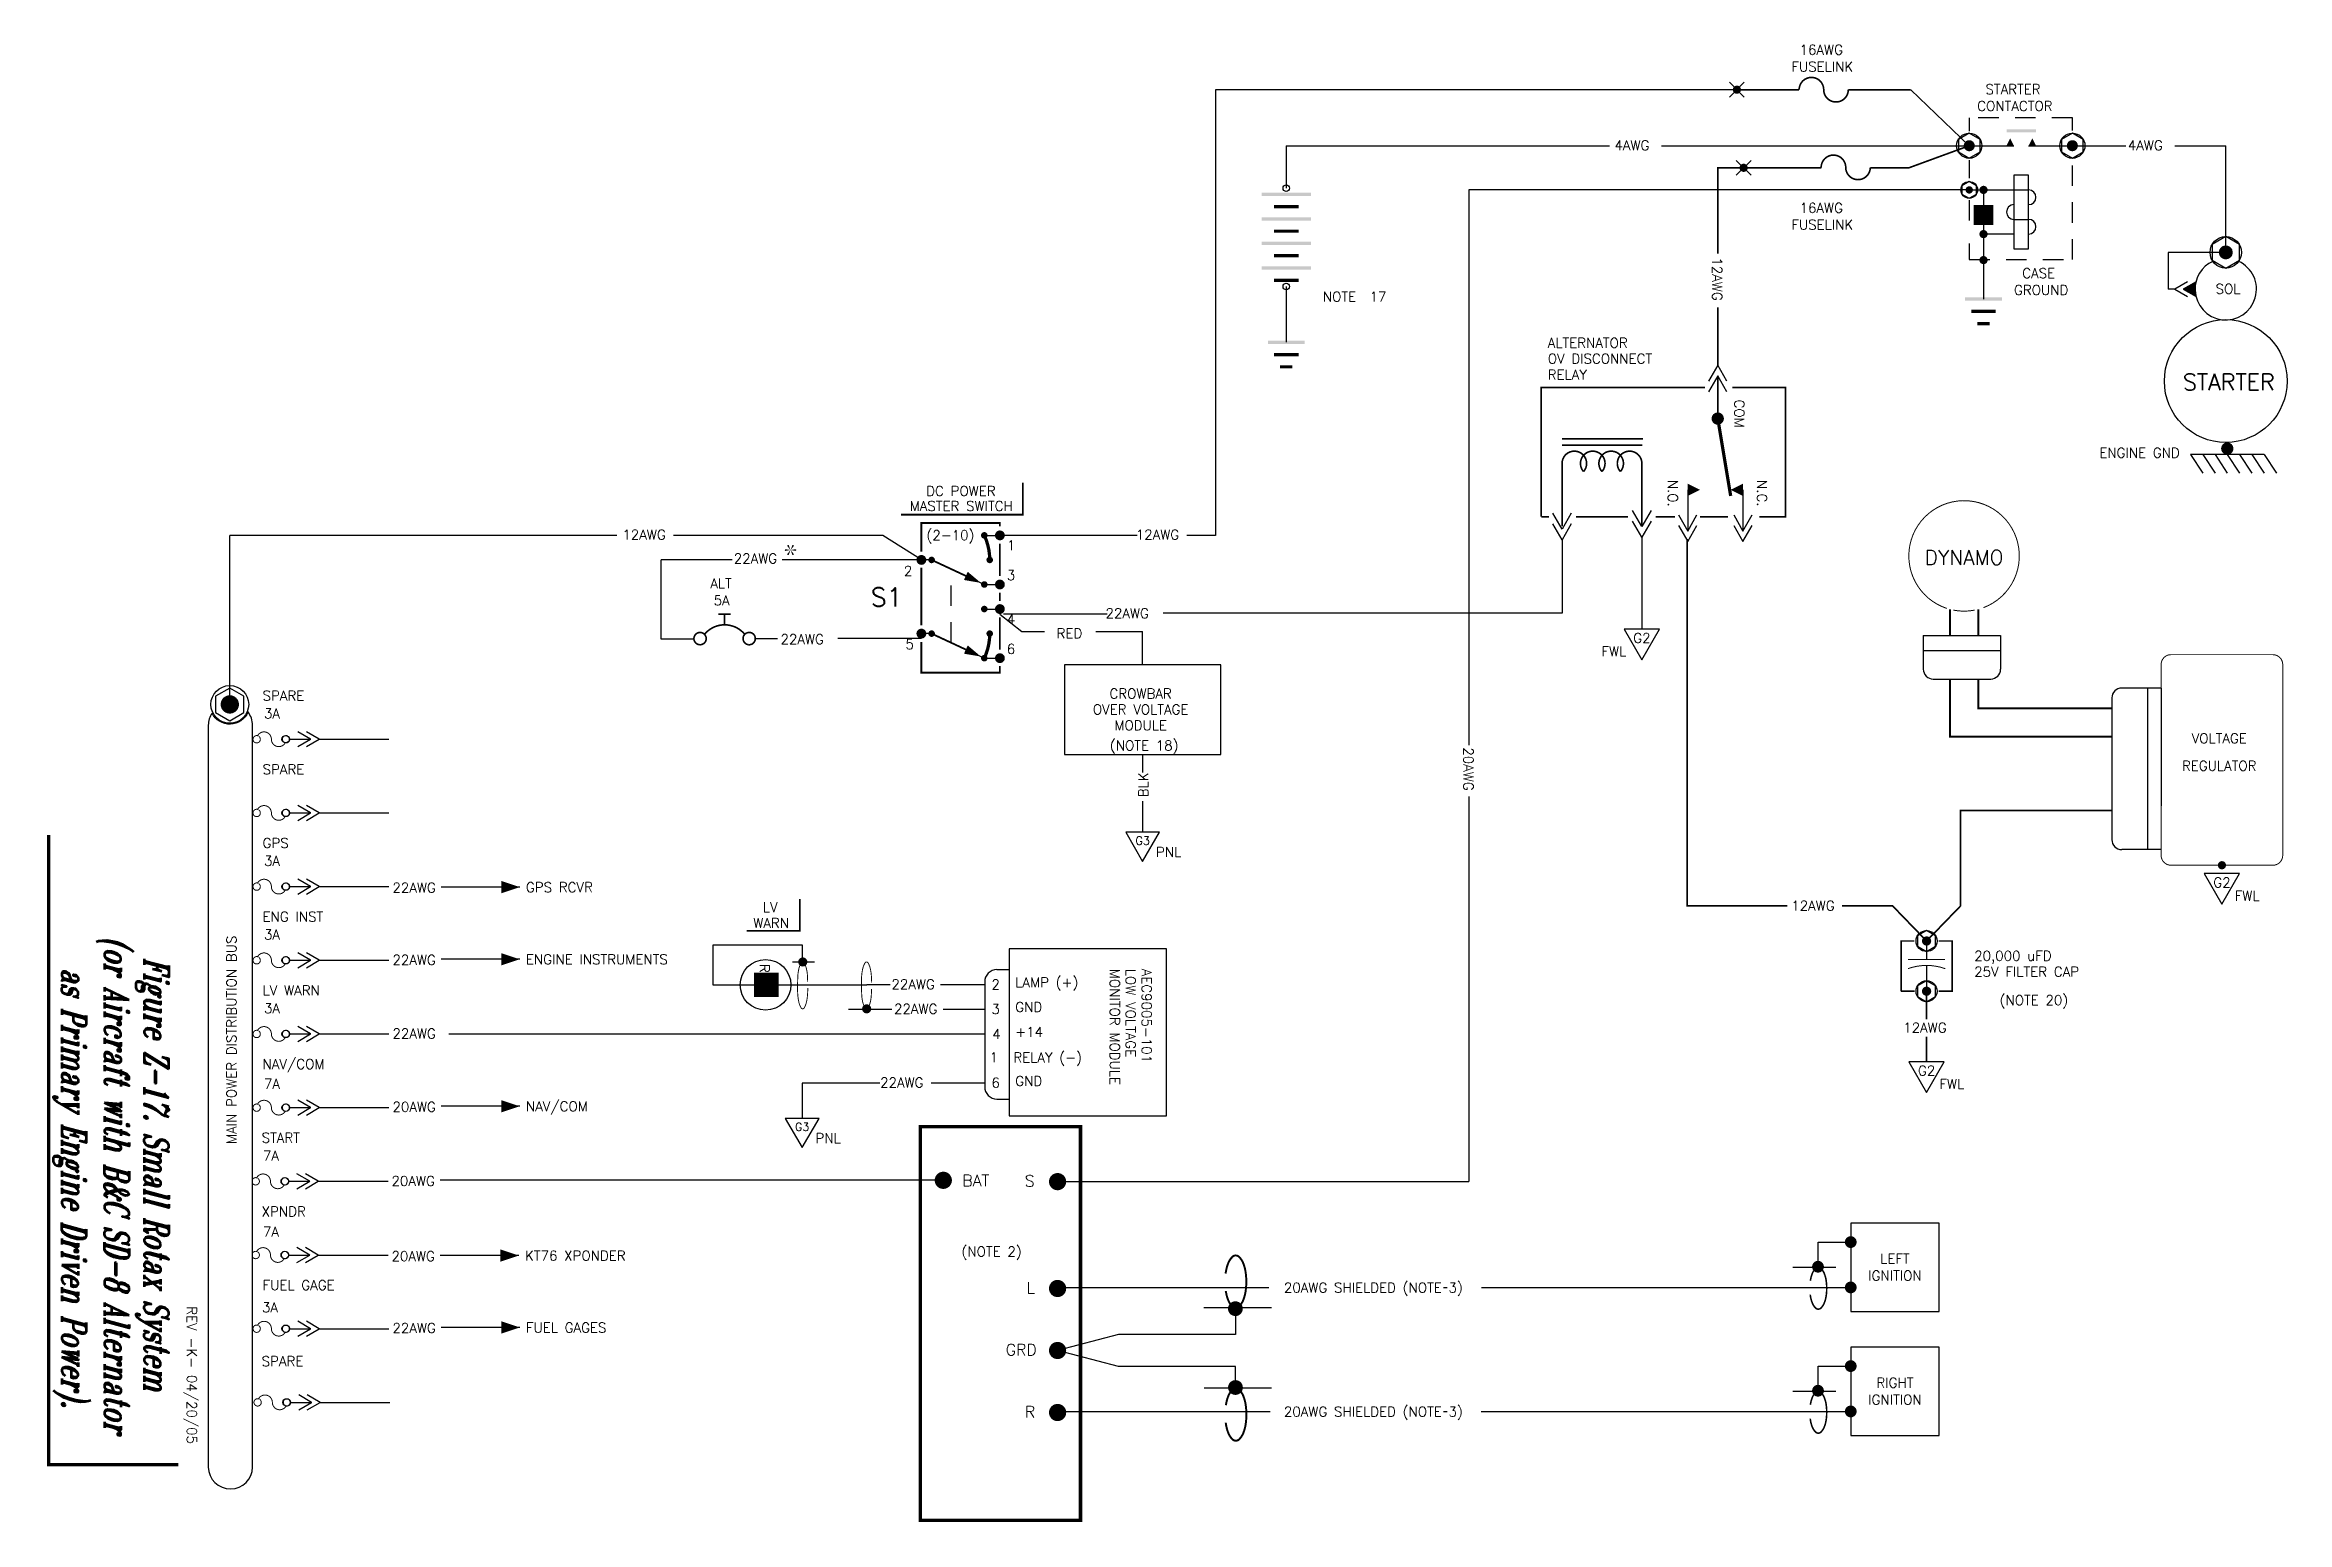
# Model space of a CAD drawing. Extents: x -0.2 to 13.5, y 0.7 to 9.7.
import ezdxf
from ezdxf.enums import TextEntityAlignment as Align

# ---------------------------------------------------------------- set-up
doc = ezdxf.new("R2010")
doc.units = 0
doc.header["$LTSCALE"] = 0.5
doc.header["$MEASUREMENT"] = 0
doc.linetypes.add('HIDDEN', pattern=[0.375, 0.25, -0.125])
doc.layers.get('0').update_dxf_attribs({"linetype": 'CONTINUOUS'})
doc.styles.add('ROMANT', font='romant.shx', dxfattribs={"width": 0.7, "oblique": 15})
doc.styles.get("Standard").update_dxf_attribs({"font": 'ROMANS.shx'})

msp = doc.modelspace()

# ---------------------------------------------------------------- texts
for s, height, p in [('FUSELINK', 0.05999999999994, (10.48531404660244, 9.561671217559066)), ('16AWG', 0.05999999999994, (10.53544460242705, 9.6645283604161)), ('STARTER', 0.05999999999994, (11.67072108772635, 9.4234452571207)), ('CONTACTOR', 0.05999999999994, (11.62059053190173, 9.320588114263668)), ('4AWG', 0.05999961599994003, (12.54048555194253, 9.081069382397978)), ('FUSELINK', 0.05999999999994, (10.48531404660244, 8.596150887690492)), ('16AWG', 0.05999999999994, (10.53544460242705, 8.699008030547525)), ('CASE', 0.05999999999994, (11.8955843586754, 8.3000867337655)), ('GROUND', 0.05999999999994, (11.84545380285078, 8.197229590908467)), ('FWL', 0.06, (9.325293682820561, 5.989961634494111)), ('BAT', 0.06999999999993001, (5.421025146734287, 2.753079291809442)), ('S', 0.06999999999993001, (5.802857543494184, 2.751064696048456)), ('L', 0.06999999999993001, (5.813744759313376, 2.098455073128324)), ('GRD', 0.06999999999993001, (5.686481741651939, 1.719717796750977)), ('R', 0.06999999999993001, (5.802857543494184, 1.340980520373634))]:
    msp.add_text(s, height=height).set_placement(p)
at = {"color": 7}
for s, height, p in [('4AWG', 0.05999961599994003, (9.404570253692917, 9.081069382397978)), ('ALTERNATOR', 0.06, (8.997095716428136, 7.874505833168983)), ('OV DISCONNECT', 0.06, (8.997095716428136, 7.777362976026126)), ('RELAY', 0.06, (8.997095716428136, 7.680220118883269)), ('12AWG', 0.05999961599994003, (3.344291845586167, 6.702579512936943)), ('12AWG', 0.05999961599994003, (6.480582689300207, 6.703321812408261)), ('22AWG', 0.05999961599994003, (4.024786769006621, 6.557560647359214)), ('ALT', 0.05999961599994003, (3.881104779428162, 6.405264211663796)), ('5A', 0.05999961599994003, (3.901890159712863, 6.301425730558082)), ('22AWG', 0.05999961599994003, (6.295646574088497, 6.222936127312503)), ('22AWG', 0.05999961599994003, (4.310295916846885, 6.064499003973655)), ('RED', 0.05999961599994003, (5.996692305270752, 6.10070970653411)), ('SPARE', 0.06, (1.146538392829456, 5.719400763008741)), ('3A', 0.06, (1.154927178603938, 5.610439916002639)), ('SPARE', 0.06, (1.146538392829456, 5.269400763008745)), ('GPS', 0.06, (1.146538392829456, 4.819400763008742)), ('3A', 0.06, (1.154927178603938, 4.71043991600264)), ('22AWG', 0.05999961599994003, (1.939760486164467, 4.546596491341433)), ('GPS RCVR', 0.06, (2.755239671572248, 4.549580384760571)), ('ENG INST', 0.06, (1.146538392829456, 4.369400763008739)), ('3A', 0.06, (1.154927178603938, 4.260439916002637)), ('22AWG', 0.05999961599994003, (1.939760486164467, 4.105803354563337)), ('ENGINE INSTRUMENTS', 0.06, (2.755239671572248, 4.108787247982475)), ('20,000 uFD', 0.06, (11.60219176516692, 4.130667207188758)), ('LV WARN', 0.06, (1.146538392829456, 3.919400763008744)), ('22AWG', 0.05999961599994003, (4.987686384953399, 3.956705019975541)), ('LAMP (+)', 0.06, (5.744405067797377, 3.968362346816566)), ('25V FILTER CAP', 0.06, (11.60219176516692, 4.033524350045901)), ('3A', 0.06, (1.154927178603938, 3.810439916002634)), ('22AWG', 0.05999961599994003, (5.003607341147386, 3.806705019975542)), ('GND', 0.06, (5.744405067797377, 3.818362346816567)), ('(NOTE 20)', 0.06, (11.75720452098736, 3.859724320517965)), ('22AWG', 0.05999961599994003, (1.939760486164467, 3.655803354563337)), ('+14', 0.06, (5.744405067797377, 3.665863460632449)), ('RELAY (-)', 0.06, (5.732887625518099, 3.509623056884472)), ('NAV/COM', 0.06, (1.146538392829456, 3.469400763008741)), ('GND', 0.06, (5.744405067797379, 3.365863460632447)), ('7A', 0.06, (1.154927178603938, 3.348713023764404)), ('22AWG', 0.05999961599994003, (4.918773558474552, 3.356705019975541)), ('20AWG', 0.05999961599994003, (1.939760486164467, 3.208001080915658)), ('NAV/COM', 0.06, (2.755239671572248, 3.210984974334796)), ('START', 0.06, (1.140715549408752, 3.019400763008743)), ('7A', 0.06, (1.149104335183234, 2.910439916002641)), ('20AWG', 0.05999961599994003, (1.933937642743762, 2.755803354563341)), ('XPNDR', 0.06, (1.140715549408752, 2.569400763008748)), ('7A', 0.06, (1.149104335183234, 2.44553662504644)), ('20AWG', 0.05999961599994003, (1.933937642743762, 2.29627418867743)), ('KT76 XPONDER', 0.06, (2.749416828151544, 2.299258082096568)), ('FUEL GAGE', 0.06, (1.146538392829456, 2.119400763008738)), ('3A', 0.06, (1.143168732824799, 1.983524385582808)), ('FUEL GAGES', 0.06, (2.755239671572248, 1.860104551844254)), ('22AWG', 0.05999961599994003, (1.939760486164467, 1.857120658425115)), ('SPARE', 0.06, (1.140602790471021, 1.654608628559542))]:
    msp.add_text(s, height=height, dxfattribs=at).set_placement(p)
for s, p in [('12AWG', (10.00207378861155, 8.293963993042002)), ('COM', (10.13776419730486, 7.472168915527577)), ('N.O.', (9.731127799738353, 6.986009384552715)), ('N.C.', (10.27573012175933, 6.986009384552715)), ('20AWG', (8.482596413383483, 5.301570005589829))]:
    msp.add_text(s, height=0.06, rotation=270).set_placement(p, align=Align.CENTER)
for s, p in [('SOL', (13.15265221404199, 8.204211736598655)), ('ENGINE GND', (12.61221424283962, 7.202847951604721)), ('1', (5.718456951270327, 6.637645839459793)), ('2', (5.089540643999965, 6.481461387826826)), ('3', (5.718456951270327, 6.45528181937312)), ('4', (5.718456951270327, 6.187645839459794)), ('5', (5.099241135354302, 6.033792282395147)), ('6', (5.718456951270327, 6.005281819373121)), ('G2', (9.57232011611093, 6.071343953005967)), ('12AWG', (10.6173217938367, 4.436664132674799)), ('12AWG', (11.30141062728132, 3.691725965312787))]:
    msp.add_text(s, height=0.06).set_placement(p, align=Align.CENTER)
msp.add_text('NOTE  17', height=0.06, dxfattribs=at).set_placement((8.01134538150328, 8.156805690648703), align=Align.RIGHT)
for s, height, p in [('STARTER', 0.1, (13.15765579710785, 7.615520056001312)), ('DC POWER', 0.05999999999994002, (5.412148587802527, 6.969986516371003)), ('MASTER SWITCH', 0.05999999999994002, (5.41428836928845, 6.87791452594597)), ('(2-10)', 0.05999999999994002, (5.348236031457524, 6.699796899782333)), ('DYNAMO', 0.08999999999991001, (11.54020433117462, 6.549273162489128)), ('S1', 0.1125, (4.958303718163181, 6.295153289203625)), ('CROWBAR', 0.06, (6.510090242988888, 5.732391189597106)), ('OVER VOLTAGE', 0.06, (6.510090242988888, 5.63524833245425)), ('(NOTE 18)', 0.06, (6.531839283634665, 5.415562157798187)), ('MODULE', 0.06, (6.510090242988888, 5.53810547531139)), ('VOLTAGE', 0.05999999999994, (13.09903906899575, 5.459033705613431)), ('REGULATOR', 0.05999999999994, (13.09903906899575, 5.291101515138023)), ('WARN', 0.05999999999994002, (4.252913798650248, 4.330911498712485)), ('LV', 0.05999999999994002, (4.247530298214031, 4.42776192110038)), ('2', 0.06, (5.624600398753383, 3.955559665018098)), ('3', 0.06, (5.624600398753383, 3.8055596650181)), ('4', 0.06, (5.629592254501144, 3.652885544271385)), ('1', 0.06, (5.613082956474106, 3.510828594472027)), ('6', 0.06, (5.624600398753385, 3.355559665018099)), ('(NOTE 2)', 0.06, (5.599730821324167, 2.324505814145369)), ('LEFT', 0.05999999999994002, (11.11797884258877, 2.280569978089775)), ('IGNITION', 0.05999999999994002, (11.11797884258877, 2.177712835232735)), ('20AWG SHIELDED (NOTE 3)', 0.05999999999994002, (7.931818305365461, 2.104191571127287)), ('RIGHT', 0.05999999999994002, (11.11797884258877, 1.523095425335089)), ('20AWG SHIELDED (NOTE 3)', 0.05999999999994002, (7.931818305365461, 1.3467170183726)), ('IGNITION', 0.05999999999994002, (11.11797884258877, 1.420238282478048))]:
    msp.add_text(s, height=height, dxfattribs=at).set_placement(p, align=Align.CENTER)
for s, rotation, p in [('BLK', 90, (6.556798929427868, 5.20443429534976)), ('MAIN POWER DISTRIBUTION BUS', 90, (0.9861832415863034, 3.647411981766075)), ('R', 270, (4.183068137719678, 4.084191227609935))]:
    msp.add_text(s, height=0.05999999999994002, rotation=rotation, dxfattribs=at).set_placement(p, align=Align.CENTER)
at = {"color": 7, "style": 'ROMANT', "oblique": 15, "width": 0.7}
for s, p in [('(or Aircraft with B&C SD-8 Alternator', (0.1805376288974405, 1.247163814525078)), ('Figure Z-17. Small Rotax System', (0.4231005699515626, 1.500895191242515)), ('as Primary Engine Driven Power).', (-0.0807893742277942, 1.398199667423223))]:
    msp.add_text(s, height=0.15, rotation=270, dxfattribs=at).set_placement(p, align=Align.RIGHT)
at = {"color": 7}
for s, p in [('MONITOR MODULE', (6.32254289575728, 4.081566979968731)), ('LOW VOLTAGE', (6.419685752900136, 4.081566979968731)), ('AEC9005-101', (6.516828610042996, 4.081566979968731)), ('REV -K- 04/20/05', (0.6839928962238525, 2.0200800693518))]:
    msp.add_text(s, height=0.06, rotation=270, dxfattribs=at).set_placement(p)

# ---------------------------------------------------------------- blocks, each defined once
blk = doc.blocks.new('ARROWHEAD', base_point=(5.399999999999999, 17.1))
blk.add_lwpolyline([(5.399999999999999, 17.1, 0, 0.075, 0), (5.2875, 17.1, 0.075, 0.075, 0)], format="xyseb")
blk = doc.blocks.new('BBCP')
blk.add_line((0.2299438525270645, 0), (0.3566964805031532, 0))
at = {"color": 7}
for p, q in [((0.3552276689481992, 0), (0.2769986337626751, 0.04516555452281068)), ((0.2769986337626751, -0.04516555452281068), (0.3552276689481992, 0)), ((0.4073033976368174, 0), (0.3290743624512933, 0.04516555452281068)), ((0.3290743624512933, -0.04516555452281068), (0.4073033976368174, 0)), ((0.4073033976368174, 0), (0.8337464384351927, 0))]:
    blk.add_line(p, q, dxfattribs=at)
for points in [[(0.0366770296984944, 0.01951044453741702, 0.006000000000000001, 0.006000000000000001, 39.33880835951041), (0.03859916624609294, 0.01827240556744414, 0.006000000000000001, 0.006000000000000001, 39.33880835951041)], [(0.2007194449185601, -0.02012461179749891, 0.006000000000000001, 0.006000000000000001, -0.7914183192462256), (0.1154702213235623, 0, 0.006000000000000001, 0.006000000000000001, 0.7914183192462259), (0.03022099772856457, 0.02012461179749891, 0.006000000000000001, 0.006000000000000001, 0.7914183192462259)], [(0.2166770296984906, 0.01951044453741702, 0.006000000000000001, 0.006000000000000001, 39.33880835951041), (0.21859916624609, 0.01827240556744414, 0.006000000000000001, 0.006000000000000001, 39.33880835951041)]]:
    blk.add_lwpolyline(points, format="xyseb")
blk.add_circle((0.2025000000000023, 0), 0.02249999999999979)
blk = doc.blocks.new('BAT', base_point=(4.05, 6.75))
for centre in [(4.05, 6.75), (4.05, 6.15)]:
    blk.add_circle(centre, 0.02)
for points in [[(4.2, 6.702500000000001), (4.2, 6.7225), (3.9, 6.702500000000001), (3.9, 6.7225)], [(4.125, 6.6275), (4.125, 6.6475), (3.975, 6.6275), (3.975, 6.6475)], [(4.2, 6.5525), (4.2, 6.5725), (3.9, 6.5525), (3.9, 6.5725)], [(4.125, 6.4775), (4.125, 6.4975), (3.975, 6.4775), (3.975, 6.4975)], [(4.2, 6.402500000000001), (4.2, 6.4225), (3.9, 6.402500000000001), (3.9, 6.4225)], [(4.125, 6.327500000000001), (4.125, 6.3475), (3.975, 6.327500000000001), (3.975, 6.3475)], [(4.2, 6.2525), (4.2, 6.2725), (3.9, 6.2525), (3.9, 6.2725)], [(4.125, 6.1775), (4.125, 6.1975), (3.975, 6.1775), (3.975, 6.1975)]]:
    blk.add_trace(points)
blk = doc.blocks.new('ENGGND', base_point=(26.13794089394672, 15.93728292813251))
for p, q in [((26.175, 16.1625), (26.2875, 16.2375)), ((26.175, 16.0875), (26.2875, 16.1625)), ((26.17499999999999, 16.1625), (26.175, 15.7125)), ((26.175, 16.0125), (26.2875, 16.0875)), ((26.175, 15.9375), (26.2875, 16.0125)), ((26.175, 15.8625), (26.2875, 15.9375)), ((26.175, 15.7875), (26.2875, 15.8625)), ((26.175, 15.7125), (26.2875, 15.7875))]:
    blk.add_line(p, q)
blk.add_lwpolyline([(26.11919089394672, 15.93728292813251, 0.0375, 0.0375, 1), (26.15669089394672, 15.93728292813251, 0.0375, 0.0375, 1)], format="xyseb", close=True)
blk = doc.blocks.new('SPADETERM')
at = {"color": 7}
for p, q in [((0, 0), (-0.09778629398190475, 0.0564569431535098)), ((-0.09778629398190475, -0.0564569431535098), (0, 0)), ((0.06509466086077254, 0), (-0.03269163312113221, 0.0564569431535098)), ((-0.03269163312113221, -0.0564569431535098), (0.06509466086077254, 0))]:
    blk.add_line(p, q, dxfattribs=at)
blk = doc.blocks.new('SPADTERM')
at = {"color": 7, "xscale": 0.8, "yscale": 0.8, "zscale": 0.8, "rotation": 270}
blk.add_blockref('SPADETERM', (0, 0.05207572868861732), dxfattribs=at)
blk = doc.blocks.new('DOT')
at = {"color": 7}
blk.add_lwpolyline([(-0.01249999999999929, 0, 0.025, 0.025, 1), (0.01249999999999929, 0, 0.025, 0.025, 1)], format="xyseb", close=True, dxfattribs=at)
blk = doc.blocks.new('GND', base_point=(5.399999999999999, 6.45))
for points in [[(5.2875, 6.46), (5.2875, 6.44), (5.5125, 6.46), (5.5125, 6.44)], [(5.325, 6.385), (5.325, 6.365), (5.475, 6.385), (5.475, 6.365)], [(5.4375, 6.29), (5.4375, 6.31), (5.3625, 6.29), (5.3625, 6.31)]]:
    blk.add_trace(points)
blk = doc.blocks.new('CB')
for points in [[(-0.1875, 0.1499999999999986, 0.01, 0.01, 0), (-0.1125000000000007, 0.1499999999999986, 0.01, 0.01, 0)], [(-0.1500000000000021, 0.08409902576697448, 0.01, 0.01, 0), (-0.1500000000000021, 0.1499999999999986, 0.01, 0.01, 0)], [(-0.3047399613886519, -0.03719923071831133, 0.01, 0.01, 273.9696988207883), (-0.3052825490245326, -0.0371260646420204, 0.01, 0.01, 273.9696988207883)], [(-0.02704903082498689, 0.02597306164975421, 0.01, 0.01, 0.4727572666355321), (-0.2729509691754153, 0.02597306164926749, 0.01, 0.01, 0.4727572666355321)], [(-0.005842398127015258, -0.03704208935961262, 0.01, 0.01, 692.0208592420624), (-0.006056408857205042, -0.03700770070883053, 0.01, 0.01, 692.0208592420624)]]:
    blk.add_lwpolyline(points, format="xyseb")
blk = doc.blocks.new('DIODE')
blk.add_lwpolyline([(0, 0, 0.15, 0.15, 0), (0, -0.02324600182806336, 0, 0.15, 0), (0, -0.1510990118823976, 0.15, 0.15, 0)], format="xyseb")
blk = doc.blocks.new('G2')
blk.add_lwpolyline([(-0.1081406414737565, 0), (3.552713678800501e-15, -0.1873050853956357), (0.1081406414737565, 0)], close=True)
blk.add_text('G2', height=0.06).set_placement((0.0003153238489126409, -0.08411461235873219), align=Align.CENTER)
blk.add_text('FWL', height=0.06).set_placement((0.07846050842648467, -0.1654969308705887))
blk = doc.blocks.new('G3')
blk.add_lwpolyline([(-0.1029910085553745, 0), (3.552713678800501e-15, -0.1783856595406714), (0.1029910085553745, 0)], close=True)
blk.add_text('G3', height=0.04999999998).set_placement((3.552713678800501e-15, -0.07655123656131302), align=Align.CENTER)
blk.add_text('PNL', height=0.06).set_placement((0.08136636393703967, -0.1509795294095824))
blk = doc.blocks.new('SPLICE')
for p, q in [((-0.04540863766729331, -0.04540863766729331), (0.04540863766729686, 0.04540863766729331)), ((0.04540863766729331, -0.04540863766730041), (-0.04540863766729331, 0.04540863766729331))]:
    blk.add_line(p, q)
blk.add_blockref('DOT', (0, 0))
blk = doc.blocks.new('FUSELINK')
blk.add_lwpolyline([(0, 0, 0.01, 0.01, 0), (0.3821036461725971, 0, 0.01, 0.01, -1.000000000000012), (0.5321036461725992, 1.77635683940025e-15, 0.01, 0.01, 1), (0.68210364617258, 1.77635683940025e-15, 0.01, 0.01, 0), (1.062575838947687, 1.77635683940025e-15, 0.01, 0.01, 0)], format="xyseb")
blk.add_blockref('SPLICE', (1.062575838947687, 1.77635683940025e-15))
blk = doc.blocks.new('STAR')
at = {"color": 7}
for points in [[(-6.661338147750939e-16, 0, 0, 0.01, 0), (-0.03000000000000069, 0, 0, 0, 0)], [(-9.992007221626409e-16, 0, 0, 0.01, 0), (-0.01500000000000112, 0.02598076211353373, 0, 0, 0)], [(-5.551115123125783e-16, -8.881784197001252e-16, 0, 0.01, 0), (-0.01500000000000079, -0.02598076211353373, 0, 0, 0)], [(-6.661338147750939e-16, 8.881784197001252e-16, 0, 0.01, 0), (0.01499999999999946, 0.02598076211353373, 0, 0, 0)], [(-8.881784197001252e-16, 0, 0, 0.01, 0), (0.01499999999999924, -0.02598076211353373, 0, 0, 0)], [(-6.661338147750939e-16, 0, 0, 0.01, 0), (0.02999999999999936, 0, 0, 0, 0)]]:
    blk.add_lwpolyline(points, format="xyseb", dxfattribs=at)
for points in [[(-0.02750000000000075, 0, 0.005, 0.005, 1), (-0.03250000000000064, 0, 0.005, 0.005, 1)], [(-0.01375000000000115, 0.02381569860407229, 0.005, 0.005, 1), (-0.0162500000000011, 0.02814582562299428, 0.005, 0.005, 1)], [(0.01374999999999948, 0.02381569860407318, 0.005, 0.005, 1), (0.01624999999999943, 0.02814582562299517, 0.005, 0.005, 1)], [(0.02749999999999941, 0, 0.005, 0.005, 1), (0.03249999999999931, 0, 0.005, 0.005, 1)], [(-0.01375000000000082, -0.02381569860407318, 0.005, 0.005, 1), (-0.01625000000000076, -0.02814582562299517, 0.005, 0.005, 1)], [(0.01374999999999926, -0.02381569860407229, 0.005, 0.005, 1), (0.01624999999999921, -0.02814582562299428, 0.005, 0.005, 1)]]:
    blk.add_lwpolyline(points, format="xyseb", close=True, dxfattribs=at)

# ---------------------------------------------------------------- linework, layer by layer
at = {"color": 7}
for p, q in [((10.1524001465484, 9.450556581538128), (6.967268063109422, 9.450556581538128)), ((6.967268063109422, 9.450556581538128), (6.967268063109421, 6.728577085622408)), ((11.57188142908023, 9.108591531687797), (11.21497598549609, 9.45055658153813)), ((7.399827575625689, 9.108591531687798), (7.399827575625689, 8.849217860188276)), ((7.399827575625689, 9.108591531687798), (9.374573081707673, 9.108591531687797)), ((9.692592713457856, 9.108591531687797), (11.57188142908023, 9.108591531687797)), ((12.20188142908023, 9.108591531687797), (12.52926664756051, 9.108591531687797)), ((12.82725205447511, 9.108591531687797), (13.1388780702546, 9.108591531687797)), ((13.1388780702546, 8.457030042652566), (13.1388780702546, 9.108591531687797)), ((11.57188142908023, 8.838591531687797), (8.5159620868233, 8.838591531687797)), ((8.5159620868233, 8.838591531687797), (8.515962086823299, 5.447797944459113)), ((11.65912217712695, 8.838591531687527), (11.65912217712695, 8.171483591442716)), ((7.399827575625689, 8.249217860188278), (7.399827575625689, 7.908009267437652)), ((10.03543946205137, 7.768597782940394), (9.978982518897865, 7.670811488958489)), ((10.03543946205137, 7.703503122079622), (9.978982518897865, 7.605716828097717)), ((10.09189640520488, 7.670811488958489), (10.03543946205137, 7.768597782940394)), ((10.09189640520488, 7.605716828097717), (10.03543946205137, 7.703503122079622)), ((9.084504792262017, 6.76720283558653), (9.028047849108507, 6.864989129568435)), ((9.140961735415527, 6.864989129568435), (9.084504792262017, 6.76720283558653)), ((9.572004792262018, 6.783615648391097), (9.515547849108508, 6.881401942373002)), ((9.628461735415527, 6.881401942373002), (9.572004792262018, 6.783615648391097)), ((9.79555698303177, 6.853083045300272), (9.852013926185279, 6.755296751318367)), ((9.852013926185279, 6.755296751318367), (9.908470869338789, 6.853083045300272)), ((10.13305698303177, 6.853083045300272), (10.18951392618528, 6.755296751318367)), ((10.18951392618528, 6.755296751318367), (10.24597086933879, 6.853083045300272)), ((0.9461254201373102, 5.696146047517443), (0.9461254201373099, 6.728616061174669)), ((3.310793080318, 6.728616061174669), (0.9461254201373099, 6.728616061174669)), ((4.935713912308813, 6.728616061174669), (3.656044182756958, 6.728616061174669)), ((5.170788998917608, 6.578616061174667), (4.935713912308813, 6.728616061174669)), ((6.489828939178531, 6.728577085622408), (5.665360390052429, 6.728577085622408)), ((6.967268063109421, 6.728577085622408), (6.791867902883918, 6.728577085622408)), ((9.084504792262017, 6.702108174725757), (9.028047849108507, 6.799894468707662)), ((9.140961735415527, 6.799894468707662), (9.084504792262017, 6.702108174725757)), ((9.572004792262018, 6.718520987530325), (9.515547849108508, 6.81630728151223)), ((9.628461735415527, 6.81630728151223), (9.572004792262018, 6.718520987530325)), ((9.572004792262018, 6.718520987530325), (9.572004792262018, 6.155458565364699)), ((9.79555698303177, 6.787988384439499), (9.852013926185279, 6.690202090457595)), ((9.852013926185279, 6.690202090457595), (9.908470869338789, 6.787988384439499)), ((10.13305698303177, 6.787988384439499), (10.18951392618528, 6.690202090457595)), ((10.18951392618528, 6.690202090457595), (10.24597086933879, 6.787988384439499)), ((4.014006465496071, 6.578616061174667), (3.580989607773795, 6.578616061174668)), ((3.580989607773795, 6.095439241155204), (3.580989607773795, 6.578616061174668)), ((5.170788998917608, 6.578616061174667), (4.319748846764672, 6.578616061174667)), ((9.084504792262017, 6.702108174725757), (9.084504792262017, 6.252717736517515)), ((5.65036039005243, 6.24819140052665), (5.784469091897893, 6.140499320495417)), ((6.304892823966821, 6.24819140052665), (5.671488639262121, 6.24819140052665)), ((6.979140074662307, 6.252717736517514), (6.647058566421025, 6.252717736517514)), ((9.084504792262017, 6.252717736517515), (6.979140074662307, 6.252717736517514)), ((3.781440975133418, 6.095439241155204), (3.580989607773795, 6.095439241155204)), ((4.162180750538869, 6.098230376078805), (4.2910153774704, 6.098230376078805)), ((5.170788998917608, 6.098230376078909), (4.659614457573271, 6.098230376078909)), ((5.784469091897893, 6.140499320495417), (5.923693355786668, 6.140499320495417)), ((6.236236453371234, 6.140499320495418), (6.522475614117885, 6.140499320495418)), ((6.522475614117884, 5.938291548057858), (6.522475614117885, 6.140499320495418)), ((6.522475614117884, 5.391102580081893), (6.522475614117884, 5.279994605624985)), ((6.522475614117884, 5.105637983561427), (6.522475614117884, 4.915487843407801)), ((8.515962086823299, 5.133019191354977), (8.515962086823299, 2.781469703001075)), ((2.717241382699914, 4.580327863446694), (2.236955736982289, 4.580327863446694)), ((2.717241382699914, 4.139534726668598), (2.236955736982289, 4.139534726668598)), ((4.44547543458417, 4.225005287920116), (3.896406751868177, 4.225005287920116)), ((3.896406751868177, 4.225005287920116), (3.896406751868177, 3.983325503853155)), ((4.382970355094972, 4.123172188112743), (4.518304952014216, 4.123172188112743)), ((4.44547543458417, 4.11182688626883), (4.44547543458417, 4.225005287920116)), ((5.707453576331407, 4.203593671624201), (5.707453576331407, 3.18379866389072)), ((6.667817064100777, 4.2035936716242), (5.707453576331407, 4.203593671624201)), ((6.667817064100777, 3.183798663890723), (6.667817064100777, 4.2035936716242)), ((3.896406751868177, 3.983325503853155), (4.837873460544339, 3.983325503853155)), ((4.980681847513758, 3.983325503853159), (4.837873460544339, 3.983325503853157)), ((5.557453576331406, 3.983325503853161), (5.288054557980509, 3.983325503853161)), ((5.557453576331406, 4.001417430757941), (5.557453576331408, 3.360746800922202)), ((5.632453576331407, 4.076417430757941), (5.707453576331407, 4.076417430757939)), ((4.991042723917637, 3.833325503853159), (4.726338171921558, 3.833325503853159)), ((5.557453576331406, 3.83332550385316), (5.304171480482509, 3.83332550385316)), ((2.284202667132906, 3.683325503853153), (5.557453576331408, 3.68332550385316)), ((4.916230770284598, 3.383325503853159), (4.441662295236965, 3.383325503853159)), ((4.441662295236965, 3.383325503853159), (4.441662295236965, 3.167834873608486)), ((5.557453576331408, 3.383325503853159), (5.230184332724177, 3.383325503853159)), ((2.717241382699914, 3.241732453020919), (2.236955736982289, 3.241732453020919)), ((5.632453576331407, 3.285746800922201), (5.707453576331407, 3.285746800922201)), ((5.707453576331407, 3.18379866389072), (6.667817064100777, 3.183798663890723)), ((5.285673404485344, 2.789534726668595), (2.231132893561584, 2.789534726668595)), ((6.002795195600196, 2.781469703001076), (8.515962086823299, 2.781469703001075)), ((2.71141853927921, 2.330005560782691), (2.231132893561584, 2.330005560782691)), ((10.64812354892896, 2.412210769683981), (10.84797884258903, 2.412210769683981)), ((10.64812354892896, 2.268914273067), (10.64812354892896, 2.412210769683981)), ((10.75638942232102, 2.25801715861827), (10.49478385884256, 2.25801715861827)), ((5.997904177861313, 2.135273273471429), (7.292638888309842, 2.135273273471429)), ((8.360426298002732, 2.135273273471429), (8.383103386701617, 2.135273273471429)), ((8.592085276725411, 2.135273273471429), (10.84797884258903, 2.135273273471429)), ((2.717241382699914, 1.890852030530377), (2.236955736982289, 1.890852030530377)), ((10.64812354892896, 1.654736216929295), (10.84797884258903, 1.654736216929295)), ((10.64812354892896, 1.511439720312313), (10.64812354892896, 1.654736216929295)), ((5.997904177861313, 1.377798720716743), (7.302211246200416, 1.377798720716743)), ((8.360426298002732, 1.377798720716743), (8.383103386701617, 1.377798720716743)), ((8.589692171316369, 1.377798720716743), (10.84797884258903, 1.377798720716743)), ((10.75638942232102, 1.500542605863584), (10.49478385884256, 1.500542605863584))]:
    msp.add_line(p, q, dxfattribs=at)
for p, q in [((11.59297258773675, 9.108591531687797), (11.84448641840064, 9.108591531687797)), ((11.93448641840055, 9.108591531687797), (12.20188142908023, 9.108591531687797)), ((11.84448641840064, 8.928591531687442), (11.84448641840064, 8.478591531687886)), ((11.93448641840055, 8.928591531687442), (11.84448641840064, 8.928591531687442)), ((11.93448641840055, 8.478591531687886), (11.93448641840055, 8.928591531687442)), ((11.57248384278428, 8.838591531687527), (11.93448641840055, 8.838591531687527)), ((11.84448641840064, 8.658591531687708), (11.93448641840055, 8.658591531687708)), ((11.84448641840064, 8.568591531687797), (11.65912217712695, 8.568591531687801)), ((11.84448641840064, 8.478591531687886), (11.93448641840055, 8.478591531687886)), ((13.1388780702546, 8.457030042652566), (12.78691501190248, 8.457030042652566)), ((12.78691501190248, 8.457030042652566), (12.78691501190248, 8.232030042652788)), ((12.82718044534942, 8.232030042652788), (12.78691501190248, 8.232030042652788)), ((9.852013926185279, 7.007056335054825), (9.852013926185279, 6.755296751318367)), ((10.18951392618528, 7.007056335054825), (10.18951392618528, 6.755296751318367)), ((5.55508884658651, 6.728577085622408), (5.65036039005243, 6.728577085622408)), ((5.233329225168531, 6.578616061174667), (5.170788998917607, 6.578616061174667)), ((5.55508884658651, 6.428577085622409), (5.233329225168531, 6.578616061174667)), ((5.55508884658651, 6.428577085622409), (5.65036039005243, 6.428577085622409)), ((5.55508884658651, 6.278577085622409), (5.65036039005243, 6.278577085622409)), ((5.233329225168531, 6.128616061174668), (5.170788998917607, 6.128616061174668)), ((5.55508884658651, 5.978577085622412), (5.233329225168531, 6.128616061174668)), ((11.29130441629285, 6.11671889527048), (11.76376176240066, 6.11671889527048)), ((11.29130441629285, 6.11671889527048), (11.29130441629285, 5.91138325352179)), ((11.76376176240066, 6.11671889527048), (11.76376176240066, 5.91138325352179)), ((5.55508884658651, 5.978577085622412), (5.65036039005243, 5.978577085622412)), ((11.29130441629285, 6.024930304224799), (11.76376176240066, 6.024930304224795)), ((11.35130441629285, 5.851383253521788), (11.70376176240067, 5.851383253521788)), ((12.74420799870242, 5.79572684050829), (12.503210484901, 5.795726840508293)), ((12.65988558224667, 5.79572684050829), (12.65988558224667, 4.809723240675292)), ((12.74420799870242, 5.79572684050829), (12.74420799870242, 5.077694495566052)), ((12.443210484901, 5.735726840508295), (12.443210484901, 4.869723240675294)), ((12.74420799870242, 4.809723240675292), (12.503210484901, 4.809723240675292)), ((11.31125949152435, 4.251136050157668), (11.31125949152435, 4.137759509226355)), ((11.31125949152435, 4.102007760070108), (11.31125949152435, 3.941711975186254)), ((7.308805429918721, 2.010478371873826), (6.896698178689114, 2.010478371873826)), ((7.08884650026782, 2.005533595433686), (7.08884650026782, 1.847409665142416)), ((6.374937194710938, 1.847409665142415), (6.0027951956002, 1.750122803703597)), ((7.08884650026782, 1.847409665142416), (6.374937194710938, 1.847409665142415)), ((6.374937194710938, 1.65283594226478), (6.0027951956002, 1.750122803703597)), ((7.089430482120655, 1.65283594226478), (6.374937194710938, 1.65283594226478)), ((7.089430482120655, 1.500542078263498), (7.089430482120655, 1.65283594226478)), ((7.309389411771548, 1.519164418293363), (6.897282160541945, 1.519164418293363))]:
    msp.add_line(p, q)
at = {"linetype": 'HIDDEN'}
msp.add_line((5.352954042557063, 6.072834092721003), (5.352954042557063, 6.522834092721002), dxfattribs=at)
at = {"color": 7}
for points in [[(11.63844823271619, 9.147023893686114), (11.57188142908023, 9.185456255684429), (11.50531462544427, 9.147023893686114), (11.50531462544427, 9.070159169689479), (11.57188142908023, 9.031726807691165), (11.63844823271619, 9.070159169689479)], [(12.2684482327162, 9.147023893686114), (12.20188142908023, 9.185456255684429), (12.13531462544427, 9.147023893686114), (12.13531462544427, 9.070159169689479), (12.20188142908023, 9.031726807691165), (12.2684482327162, 9.070159169689479)], [(11.61625929817087, 8.86421310635334), (11.57188142908023, 8.889834681018886), (11.52750355998959, 8.86421310635334), (11.52750355998959, 8.812969957022254), (11.57188142908023, 8.787348382356708), (11.61625929817087, 8.812969957022254)], [(13.22208657479955, 8.50507049515046), (13.13887807025459, 8.553110947648356), (13.05566956570964, 8.50507049515046), (13.05566956570964, 8.408989590154668), (13.13887807025459, 8.360949137656775), (13.22208657479955, 8.408989590154668)], [(1.032682049236428, 5.746119540627971), (0.9461254201373137, 5.796093033738492), (0.8595687910381926, 5.746119540627971), (0.8595687910381926, 5.646172554406929), (0.9461254201373137, 5.596199061296401), (1.032682049236428, 5.646172554406929)], [(11.36673182788765, 4.283163018489591), (11.31125949152434, 4.315189986821525), (11.25578715516105, 4.283163018489591), (11.25578715516105, 4.219109081825734), (11.31125949152434, 4.1870821134938), (11.36673182788765, 4.219109081825734)], [(11.36673182788765, 3.976406392440345), (11.31125949152434, 4.008433360772279), (11.25578715516105, 3.976406392440345), (11.25578715516105, 3.912352455776488), (11.31125949152434, 3.880325487444554), (11.36673182788765, 3.912352455776488)], [(10.84797884258903, 2.528069978089529), (10.84797884258903, 1.988069978090066), (11.3879788425885, 1.988069978090066), (11.3879788425885, 2.528069978089529)], [(10.84797884258903, 1.770595425334842), (10.84797884258903, 1.230595425335379), (11.3879788425885, 1.230595425335379), (11.3879788425885, 1.770595425334842)]]:
    msp.add_lwpolyline(points, close=True, dxfattribs=at)
at = {"color": 5, "linetype": 'HIDDEN'}
for points in [[(11.57188142908023, 9.27934475503837), (11.57188142908023, 9.198104228141386)], [(12.20188142908023, 9.201356452251026), (12.20188142908023, 9.27934475503837), (11.572013054788, 9.27934475503837)], [(11.57188142908023, 9.020858014165952), (11.57188142908023, 8.910744666548474)], [(11.57188142908023, 8.511841609720797), (11.57188142908023, 8.41302519167198), (12.20188142908023, 8.41302519167198), (12.20188142908023, 9.017605790056308)], [(11.57188142908023, 8.776295769438978), (11.57188142908023, 8.623362759690401)]]:
    msp.add_lwpolyline(points, dxfattribs=at)
at = {"color": 7}
for points in [[(11.57188142908023, 9.108591531687797, 0.01, 0.01, 0), (11.20341639146694, 8.973560592160965, 0.01, 0.01, 0), (10.96735611010252, 8.973560592160965, 0.01, 0.01, -0.9826879488561869), (10.81740184770027, 8.976179475076215, 0.01, 0.01, 1.017617038210385), (10.66744758529794, 8.973560592160963, 0.01, 0.01, 0), (10.03543946205137, 8.973560592160965, 0.01, 0.01, 0), (10.03543946205137, 8.449152867049799, 0.01, 0.01, 0)], [(10.03543946205137, 8.120953992565525, 0.01, 0.01, 0), (10.03543946205137, 7.768597782940394, 0.01, 0.01, 0)], [(11.65875528618515, 6.287140202600461, 0.006, 0.006, 5.879855679315355), (11.43566611942568, 6.282231875230052, 0.006, 0.006, 5.879855679315355)], [(9.005162044645594, 6.842724267376396, 0.01, 0.01, 0), (8.957512560125984, 6.842724267376396, 0.01, 0.01, 0)], [(11.47506247505415, 6.271980025035357, 0.006, 0.006, 0.09752172073903193), (11.60547649479236, 6.272005684693897, 0.006, 0.006, 0.09752172073903193)], [(-0.1601943210106876, 4.898172121023877, 0.02, 0.02, 0), (-0.1601943210106876, 1.053277580659447, 0.02, 0.02, 0), (0.6324351251874997, 1.053277580659447, 0, 0, 0), (0.6324351251874997, 4.898172121023877, 0, 0, 0), (-0.1737428666139037, 4.898172121023877, 0, 0, 0)], [(4.148003266806267, 3.983325503853155, 0.15, 0.15, 0), (4.17124926863433, 3.983325503853155, 0, 0.15, 0), (4.299102278688665, 3.983325503853155, 0.15, 0.15, 0)], [(11.42517743556596, 4.082200932841146, 0.006, 0.006, 0.1738692476906251), (11.19734154748273, 4.08220093284111, 0.006, 0.006, 5.879855679315355)], [(10.60135228456335, 2.175849869439367, 0.009600000000000001, 0.009600000000000001, -0.005294010005868618), (10.6023839697074, 2.182431197618324, 0.009600000000000001, 0.009600000000000001, -0.05466851896899956), (10.61317889033132, 2.220645531732294, 0.009600000000000001, 0.009600000000000001, -0.09761432446322021), (10.63303108163928, 2.251002647158429, 0.009600000000000001, 0.009600000000000001, -0.2019380871976843), (10.64969080852166, 2.25801715861827, 0.009600000000000001, 0.009600000000000001, -0.2019380871976881), (10.66635053540403, 2.251002647158429, 0.009600000000000001, 0.009600000000000001, -0.09761432446322814), (10.68620272671199, 2.220645531732294, 0.009600000000000001, 0.009600000000000001, -0.05466851896898944), (10.69699764733592, 2.182431197618324, 0.009600000000000001, 0.009600000000000001, -0.04154435050051954), (10.70132645841469, 2.130422443256225, 0.009600000000000001, 0.009600000000000001, -0.04154435050052599), (10.69699764733592, 2.078413688894126, 0.009600000000000001, 0.009600000000000001, -0.05466851896899208), (10.68620272671199, 2.040199354780156, 0.009600000000000001, 0.009600000000000001, -0.0976143244632253), (10.66635053540403, 2.009842239354023, 0.009600000000000001, 0.009600000000000001, -0.2019380871976909), (10.64969080852166, 2.002827727894178, 0.009600000000000001, 0.009600000000000001, -0.2019380871976738), (10.63303108163928, 2.009842239354025, 0.009600000000000001, 0.009600000000000001, -0.09761432446319672), (10.61317889033132, 2.040199354780156, 0.009600000000000001, 0.009600000000000001, -0.0546685189689828), (10.6023839697074, 2.078413688894122, 0.009600000000000001, 0.009600000000000001, -0.009990403471888749), (10.60055392590591, 2.090850254299441, 0.009600000000000001, 0.009600000000000001, -0.04154435050053698)], [(10.60135228456335, 1.41837531668468, 0.009600000000000001, 0.009600000000000001, -0.005294010005868618), (10.6023839697074, 1.424956644863637, 0.009600000000000001, 0.009600000000000001, -0.05466851896899956), (10.61317889033132, 1.463170978977607, 0.009600000000000001, 0.009600000000000001, -0.09761432446322021), (10.63303108163928, 1.493528094403742, 0.009600000000000001, 0.009600000000000001, -0.2019380871976843), (10.64969080852166, 1.500542605863584, 0.009600000000000001, 0.009600000000000001, -0.2019380871976881), (10.66635053540403, 1.493528094403742, 0.009600000000000001, 0.009600000000000001, -0.09761432446322814), (10.68620272671199, 1.463170978977607, 0.009600000000000001, 0.009600000000000001, -0.05466851896898944), (10.69699764733592, 1.424956644863637, 0.009600000000000001, 0.009600000000000001, -0.04154435050051954), (10.70132645841469, 1.372947890501538, 0.009600000000000001, 0.009600000000000001, -0.04154435050052599), (10.69699764733592, 1.320939136139439, 0.009600000000000001, 0.009600000000000001, -0.05466851896899208), (10.68620272671199, 1.282724802025469, 0.009600000000000001, 0.009600000000000001, -0.0976143244632253), (10.66635053540403, 1.252367686599336, 0.009600000000000001, 0.009600000000000001, -0.2019380871976909), (10.64969080852166, 1.245353175139491, 0.009600000000000001, 0.009600000000000001, -0.2019380871976738), (10.63303108163928, 1.252367686599338, 0.009600000000000001, 0.009600000000000001, -0.09761432446319672), (10.61317889033132, 1.282724802025469, 0.009600000000000001, 0.009600000000000001, -0.0546685189689828), (10.6023839697074, 1.320939136139436, 0.009600000000000001, 0.009600000000000001, -0.009990403471888749), (10.60055392590591, 1.333375701544754, 0.009600000000000001, 0.009600000000000001, -0.04154435050053698)]]:
    msp.add_lwpolyline(points, format="xyseb", dxfattribs=at)
for points in [[(11.55500642908025, 9.108591531687797, 0.03374999999996624, 0.03374999999996624, 1), (11.58875642908021, 9.108591531687797, 0.03374999999996624, 0.03374999999996624, 1)], [(12.18500642908025, 9.108591531687797, 0.03374999999996624, 0.03374999999996624, 1), (12.21875642908022, 9.108591531687797, 0.03374999999996624, 0.03374999999996624, 1)], [(11.56063142908024, 8.838591531687797, 0.0224999999999775, 0.0224999999999775, 1), (11.58313142908022, 8.838591531687797, 0.0224999999999775, 0.0224999999999775, 1)], [(13.11778432025462, 8.457030042652566, 0.04218749999995781, 0.04218749999995781, 1), (13.15997182025458, 8.457030042652566, 0.04218749999995781, 0.04218749999995781, 1)], [(10.03543946205137, 7.423145811292746, 0.0375, 0.0375, -1), (10.03543946205137, 7.460645811292747, 0.0375, 0.0375, -1)], [(5.790963480157522, 7.049943483477252, 0, 0, 0), (5.046076526774343, 7.049943483477252, 0, 0, 0), (5.046076526774343, 6.855078142712275, 0.01125, 0.01125, 0), (5.790963480157522, 6.855078142712275, 0.01125, 0.01125, 0)], [(5.54508884658651, 6.728577085622408, 0.02, 0.02, 1), (5.56508884658651, 6.728577085622408, 0.02, 0.02, 1)], [(5.635360390052429, 6.728577085622408, 0.03, 0.03, 1), (5.66536039005243, 6.728577085622408, 0.03, 0.03, 1)], [(5.155788998917608, 6.578616061174667, 0.03, 0.03, 1), (5.185788998917608, 6.578616061174667, 0.03, 0.03, 1)], [(5.223329225168533, 6.578616061174667, 0.02, 0.02, 1), (5.243329225168533, 6.578616061174667, 0.02, 0.02, 1)], [(5.578318750124489, 6.578616061174667, 0.02, 0.02, 1), (5.598318750124489, 6.578616061174667, 0.02, 0.02, 1)], [(5.54508884658651, 6.428577085622409, 0.02, 0.02, 1), (5.56508884658651, 6.428577085622409, 0.02, 0.02, 1)], [(5.635360390052429, 6.428577085622409, 0.03, 0.03, 1), (5.66536039005243, 6.428577085622409, 0.03, 0.03, 1)], [(5.635360390052429, 6.278577085622409, 0.03, 0.03, 1), (5.66536039005243, 6.278577085622409, 0.03, 0.03, 1)], [(5.54508884658651, 6.278577085622409, 0.02, 0.02, 1), (5.56508884658651, 6.278577085622409, 0.02, 0.02, 1)], [(5.155788998917608, 6.128616061174668, 0.03, 0.03, 1), (5.185788998917608, 6.128616061174668, 0.03, 0.03, 1)], [(5.223329225168533, 6.128616061174668, 0.02, 0.02, 1), (5.243329225168533, 6.128616061174668, 0.02, 0.02, 1)], [(5.578318743094569, 6.12854541348162, 0.02, 0.02, 1), (5.598318743094569, 6.12854541348162, 0.02, 0.02, 1)], [(5.54508884658651, 5.978577085622412, 0.02, 0.02, 1), (5.56508884658651, 5.978577085622412, 0.02, 0.02, 1)], [(5.635360390052429, 5.978577085622412, 0.03, 0.03, 1), (5.66536039005243, 5.978577085622412, 0.03, 0.03, 1)], [(11.29719699152436, 4.251136050157668, 0.02812499999997187, 0.02812499999997187, 1), (11.32532199152433, 4.251136050157668, 0.02812499999997187, 0.02812499999997187, 1)], [(11.29719699152436, 3.944379424108422, 0.02812499999997187, 0.02812499999997187, 1), (11.32532199152433, 3.944379424108422, 0.02812499999997187, 0.02812499999997187, 1)], [(5.16457383191063, 0.7122529379558475, 0.021, 0.021, 0), (6.1427951956002, 0.7122529379558475, 0.021, 0.021, 0), (6.1427951956002, 3.117487439373484, 0.021, 0.021, 0), (5.16457383191063, 3.117487439373484, 0.021, 0.021, 0)], [(5.278323831910633, 2.789534726668595, 0.0525, 0.0525, 1), (5.330823831910628, 2.789534726668595, 0.0525, 0.0525, 1)], [(5.976545195600195, 2.781469703001076, 0.0525, 0.0525, 1), (6.029045195600197, 2.781469703001076, 0.0525, 0.0525, 1)], [(5.976545195600195, 2.128860080080941, 0.0525, 0.0525, 1), (6.029045195600197, 2.128860080080941, 0.0525, 0.0525, 1)], [(7.066271500267817, 2.005533595433686, 0.04515, 0.04515, 1), (7.111421500267816, 2.005533595433686, 0.04515, 0.04515, 1)], [(5.976545195600195, 1.750122803703597, 0.0525, 0.0525, 1), (6.029045195600197, 1.750122803703597, 0.0525, 0.0525, 1)], [(7.066855482120648, 1.524109194733504, 0.04515, 0.04515, -1), (7.112005482120651, 1.524109194733504, 0.04515, 0.04515, -1)], [(5.976545195600195, 1.371385527326254, 0.0525, 0.0525, 1), (6.029045195600197, 1.371385527326254, 0.0525, 0.0525, 1)]]:
    msp.add_lwpolyline(points, format="xyseb", close=True)
for points in [[(10.03543946205137, 7.441895811292743, 0.01, 0.01, 0), (10.03543946205138, 7.693655395029201, 0.01, 0.01, 0)], [(8.957512560125984, 6.842724267376396, 0.01, 0.01, 0), (8.957512560125984, 7.632262320929781, 0.01, 0.01, 0), (9.957636395742357, 7.632262320929781, 0.01, 0.01, 0)], [(10.12387475452102, 7.632262320929781, 0.01, 0.01, 0), (10.45006927073764, 7.632262320929781, 0.01, 0.01, 0), (10.45006927073764, 6.842724267376396, 0.01, 0.01, 0), (10.28943360536943, 6.842724267376396, 0.01, 0.01, 0)], [(10.03951392618528, 7.419556335054826, 0.02, 0.02, 0), (10.11451392618528, 6.969556335054824, 0.02, 0.02, 0)], [(9.577927590003664, 7.317930253251353, 0.01, 0.01, 0), (9.084504792262017, 7.317930253251353, 0.01, 0.01, 0)], [(9.574456905588775, 7.280430253251351, 0.01, 0.01, 0), (9.084504792262017, 7.280430253251351, 0.01, 0.01, 0)], [(9.084504792262017, 6.783615648391097, 0.01, 0.01, 0), (9.084504792262017, 7.167930253251355, 0.01, 0.01, -1.447009440658914), (9.215754792262018, 7.118322416168893, 0.01, 0.01, -2.215250437021534), (9.328254792262015, 7.118322416168893, 0.01, 0.01, -2.215250437021521), (9.440754792262016, 7.118322416168893, 0.01, 0.01, -2.215250437021545)], [(9.440754792262016, 7.118322416168893, 0.01, 0.01, -1.447009440658914), (9.572004792262018, 7.167930253251355, 0.01, 0.01, 0), (9.572004792262018, 6.783615648391097, 0.01, 0.01, 0)], [(9.927013926185278, 7.007056335054825, 0, 0.075, 0), (9.852013926185279, 7.007056335054825, 0.075, 0.075, 0)], [(10.11451392618528, 7.007056335054825, 0, 0.075, 0), (10.18951392618528, 7.007056335054825, 0.075, 0.075, 0)], [(5.170788998917609, 6.630013302319078, 0.0110390673, 0.0110390673, 0), (5.170788998917609, 6.804412074177925, 0.0110390673, 0.0110390673, 0), (5.650360390052431, 6.804412074177925, 0.0110390673, 0.0110390673, 0), (5.650360390052431, 6.78422899275524, 0.0110390673, 0.0110390673, 0)], [(5.588318750124489, 6.578616061174667, 0.02, 0.02, 0.1094674618432523), (5.555088846586517, 6.728577085622391, 0.02, 0.02, 0.1094674618432523)], [(9.486715566697992, 6.842724267376396, 0.01, 0.01, 0), (9.169288030412424, 6.842724267376396, 0.01, 0.01, 0)], [(9.773894327901322, 6.842724267376396, 0.01, 0.01, 0), (9.656135930223737, 6.842724267376396, 0.01, 0.01, 0)], [(10.09877680607776, 6.842724267376396, 0.01, 0.01, 0), (9.927584809490439, 6.842724267376396, 0.01, 0.01, 0)], [(5.233329225168531, 6.578616061174667, 0.0110390673, 0.0110390673, 0), (5.472578859945593, 6.467052124267337, 0.0110390673, 0.0110390673, 0)], [(5.650360390052431, 6.676948512451823, 0.0110390673, 0.0110390673, 0), (5.650360390052431, 6.480267631895561, 0.0110390673, 0.0110390673, 0)], [(9.849627139796343, 6.706388805365783, 0.01, 0.01, 0), (9.849627139796345, 4.465235647644824, 0.01, 0.01, 0), (10.45990220123562, 4.465235647644824, 0.01, 0.01, 0)], [(5.170788998917609, 6.1785412810422, 0.0110390673, 0.0110390673, 0), (5.170788998917609, 6.531672862040947, 0.0110390673, 0.0110390673, 0)], [(5.534018610899687, 6.438402297882307, 0, 0.05519533649999999, 0), (5.442483063958963, 6.481086024414173, 0.05519533649999999, 0.05519533649999999, 0)], [(5.650360390052431, 6.379692181611107, 0.0110390673, 0.0110390673, 0), (5.650360390052431, 6.328286951465721, 0.0110390673, 0.0110390673, 0)], [(5.650360390052431, 6.227711501181268, 0.0110390673, 0.0110390673, 0), (5.650360390052431, 6.031030620625003, 0.0110390673, 0.0110390673, 0)], [(11.45380433117463, 6.276880334749946, 0.012, 0.012, 0), (11.45380433117463, 6.11671889527048, 0.012, 0.012, 0)], [(11.62660433117462, 6.276880334749946, 0.012, 0.012, 0), (11.62660433117462, 6.11671889527048, 0.012, 0.012, 0)], [(5.170788998917609, 6.077965830757748, 0.0110390673, 0.0110390673, 0), (5.170788998917609, 5.890156998860975, 0.0110390673, 0.0110390673, 0), (5.650360390052431, 5.890156998860975, 0.0110390673, 0.0110390673, 0), (5.650360390052431, 5.930455170340551, 0.0110390673, 0.0110390673, 0)], [(5.233329225168531, 6.128616061174668, 0.0110390673, 0.0110390673, 0), (5.472578859945593, 6.017052124267337, 0.0110390673, 0.0110390673, 0)], [(5.534018610899687, 5.98840229788231, 0, 0.05519533649999999, 0), (5.442483063958963, 6.031086024414176, 0.05519533649999999, 0.05519533649999999, 0)], [(5.555058995952558, 5.978591005201626, 0.02, 0.02, 0.1094674618432523), (5.588318743094567, 6.12854541348162, 0.02, 0.02, 0.1094674618432523)], [(12.98784297416376, 6.000030073906891, 0.006, 0.006, 0), (12.80420799870242, 6.000030073906891, 0.006, 0.006, 0.414213562373095), (12.74420799870242, 5.940030073906892, 0.006, 0.006, 0), (12.74420799870242, 4.773936490253184, 0.006, 0.006, 0.414213562373095), (12.80420799870242, 4.713936490253182, 0.006, 0.006, 0), (13.42673416564976, 4.713936490253182, 0.006, 0.006, 0.4142135623730955), (13.48673416564977, 4.773936490253184, 0.006, 0.006, 0), (13.48673416564977, 5.940030073906892, 0.006, 0.006, 0.414213562373095), (13.42673416564977, 6.000030073906891, 0.006, 0.006, 0)], [(13.42673416564977, 6.000030073906891, 0.006, 0.006, 0), (12.98111819169485, 6.000030073906891, 0.006, 0.006, 0.1823954839194988)], [(11.45380433117463, 5.851383253521788, 0.012, 0.012, 0), (11.45380433117463, 5.498473985929532, 0.012, 0.012, 0), (12.443210484901, 5.498473985929532, 0.012, 0.012, 0)], [(11.62660433117462, 5.851383253521788, 0.012, 0.012, 0), (11.62660433117462, 5.671672675931521, 0.012, 0.012, 0), (12.443210484901, 5.671672675931521, 0.012, 0.012, 0)], [(11.31125949152435, 4.251136050157668, 0.01, 0.01, 0), (11.51864029273787, 4.465235647644824, 0.01, 0.01, 0), (11.51864029273787, 5.048473985929539, 0.01, 0.01, 0), (12.443210484901, 5.048473985929539, 0.01, 0.01, 0)], [(10.79554306311808, 4.465235647644824, 0.01, 0.01, 0), (11.10387869031082, 4.465235647644824, 0.01, 0.01, 0), (11.31125949152435, 4.251136050157668, 0.01, 0.01, 0)], [(11.23592732807989, 4.251136050157661, 0.01, 0.01, 0), (11.1558354384124, 4.251136050157661, 0.01, 0.01, 0), (11.1558354384124, 3.944379424108422, 0.01, 0.01, 0)], [(11.38543218879253, 3.944379424108422, 0.01, 0.01, 0), (11.46668354463629, 3.944379424108422, 0.01, 0.01, 0), (11.46668354463629, 4.251136050157661, 0.01, 0.01, 0), (11.38543218879253, 4.251136050157661, 0.01, 0.01, 0)], [(11.42454558813253, 4.137759509226359, 0.005, 0.005, 0), (11.19797339491616, 4.137759509226359, 0.005, 0.005, 0)], [(11.1558354384124, 3.944379424108422, 0.01, 0.01, 0), (11.23859705773547, 3.944379424108422, 0.01, 0.01, 0)], [(11.31125949152435, 3.944379424108422, 0.01, 0.01, 0), (11.31125949152435, 3.77191024118155, 0.01, 0.01, 0)], [(11.31125949152435, 3.66626685712455, 0.01, 0.01, 0), (11.31125949152435, 3.513679473722195, 0.01, 0.01, 0)], [(7.030352745947269, 2.113529847052373, 0.01204, 0.01204, 0.005294010005868618), (7.031646651065429, 2.105275764627925, 0.01204, 0.01204, 0.05466851896899956), (7.04518528068126, 2.057348620593321, 0.01204, 0.01204, 0.09761432446322021), (7.070083237279999, 2.019275738329713, 0.01204, 0.01204, 0.2019380871976843), (7.090977311411642, 2.010478371873826, 0.01204, 0.01204, 0.2019380871976881), (7.111871385543282, 2.019275738329713, 0.01204, 0.01204, 0.09761432446322814), (7.136769342142017, 2.057348620593321, 0.01204, 0.01204, 0.05466851896898944), (7.150307971757858, 2.105275764627929, 0.01204, 0.01204, 0.04154435050051954), (7.155737022319151, 2.170503410723725, 0.01204, 0.01204, 0.04154435050052599), (7.150307971757854, 2.235731056819525, 0.01204, 0.01204, 0.05466851896899208), (7.136769342142017, 2.28365820085413, 0.01204, 0.01204, 0.0976143244632253), (7.111871385543282, 2.321731083117737, 0.01204, 0.01204, 0.2019380871976909), (7.090977311411642, 2.330528449573625, 0.01204, 0.01204, 0.2019380871976738), (7.070083237279995, 2.321731083117737, 0.01204, 0.01204, 0.09761432446319672), (7.04518528068126, 2.28365820085413, 0.01204, 0.01204, 0.0546685189689828), (7.031646651065429, 2.235731056819528, 0.01204, 0.01204, 0.009990403471888749), (7.029351471131058, 2.220133531040357, 0.01204, 0.01204, 0.04154435050053698)], [(7.030936727800103, 1.41611294311482, 0.01204, 0.01204, -0.005294010005868618), (7.032230632918264, 1.424367025539264, 0.01204, 0.01204, -0.05466851896899956), (7.045769262534094, 1.472294169573869, 0.01204, 0.01204, -0.09761432446322021), (7.070667219132829, 1.510367051837477, 0.01204, 0.01204, -0.2019380871976843), (7.091561293264469, 1.519164418293363, 0.01204, 0.01204, -0.2019380871976881), (7.112455367396109, 1.510367051837477, 0.01204, 0.01204, -0.09761432446322814), (7.137353323994851, 1.472294169573869, 0.01204, 0.01204, -0.05466851896898944), (7.150891953610689, 1.424367025539261, 0.01204, 0.01204, -0.04154435050051954), (7.156321004171982, 1.359139379443465, 0.01204, 0.01204, -0.04154435050052599), (7.150891953610685, 1.293911733347665, 0.01204, 0.01204, -0.05466851896899208), (7.137353323994851, 1.24598458931306, 0.01204, 0.01204, -0.0976143244632253), (7.112455367396109, 1.207911707049452, 0.01204, 0.01204, -0.2019380871976909), (7.091561293264469, 1.199114340593566, 0.01204, 0.01204, -0.2019380871976738), (7.070667219132822, 1.207911707049456, 0.01204, 0.01204, -0.09761432446319672), (7.045769262534094, 1.24598458931306, 0.01204, 0.01204, -0.0546685189689828), (7.032230632918264, 1.293911733347662, 0.01204, 0.01204, -0.009990403471888749), (7.029935452983892, 1.309509259126832, 0.01204, 0.01204, -0.04154435050053698)]]:
    msp.add_lwpolyline(points, format="xyseb")
msp.add_lwpolyline([(9.463864150788261, 6.155458565364699), (9.572004792262021, 5.968153479969064), (9.680145433735774, 6.155458565364699)], close=True)
msp.add_lwpolyline([(6.999313592210576, 5.938291548057858), (6.045637636025189, 5.938291548057858), (6.045637636025189, 5.391102580081893), (6.999313592210576, 5.391102580081893), (6.999313592210576, 5.938291548057858)], dxfattribs=at)
for points, format in [([(0.8147262841374356, 1.180293656460032), (0.8147262841374356, 1.038161078002412, 0.414213562373095), (0.9515254086172931, 0.9049619304825498, 0.414213562373095), (1.084724556137161, 1.038161078002419), (1.084724556137161, 1.180293656460032), (1.084724556137161, 5.568632385102552, 0.1629412427891178), (1.057514907209814, 5.649910876706143, -0.6474322707957655), (0.8375219284353079, 5.643699975783148, 0.1484864543589288), (0.8147262841374356, 5.568632385102552)], "xyb"), ([(0.9181254201373079, 5.696146047517443, 0.05599999999999999, 0.05599999999999999, 1), (0.9741254201373124, 5.696146047517443, 0.05599999999999999, 0.05599999999999999, 1)], "xyseb"), ([(4.428458533735508, 4.508061893291545, 0, 0, 0), (4.104433982146851, 4.508061893291545, 0, 0, 0), (4.104433982146851, 4.313196552526568, 0.01125, 0.01125, 0), (4.428458533735508, 4.313196552526568, 0.01125, 0.01125, 0)], "xyseb"), ([(10.82997884258903, 2.412210769683981, 0.036, 0.036, 1), (10.86597884258903, 2.412210769683981, 0.036, 0.036, 1)], "xyseb"), ([(10.62999182289203, 2.261959837507418, 0.036, 0.036, -1), (10.66599182289203, 2.261959837507418, 0.036, 0.036, -1)], "xyseb"), ([(10.82997884258903, 2.135273273471429, 0.036, 0.036, 1), (10.86597884258903, 2.135273273471429, 0.036, 0.036, 1)], "xyseb"), ([(10.82997884258903, 1.654736216929295, 0.036, 0.036, 1), (10.86597884258903, 1.654736216929295, 0.036, 0.036, 1)], "xyseb"), ([(10.62999182289203, 1.504485284752731, 0.036, 0.036, -1), (10.66599182289203, 1.504485284752731, 0.036, 0.036, -1)], "xyseb"), ([(10.82997884258903, 1.377798720716743, 0.036, 0.036, 1), (10.86597884258903, 1.377798720716743, 0.036, 0.036, 1)], "xyseb")]:
    msp.add_lwpolyline(points, format=format, close=True, dxfattribs=at)
at = {"color": 7, "const_width": 0.005555000000000001}
for points in [[(4.467054458660872, 3.871302578824363, -0.07031895975396303), (4.454481100452107, 3.842018176717097, -0.2619666747813656), (4.445475434584143, 3.836952143724666, -0.2619666747814796), (4.436469768716186, 3.842018176717097, -0.07499497938063689), (4.423360302458008, 3.873352119281591, -0.03568366007930628), (4.416858558986245, 3.910081495565326, -0.02597221773043529), (4.414199914797685, 3.961229433941185, -0.01510826703223485), (4.416858558986245, 4.049235040615489, -0.03568366007929624), (4.423360302458008, 4.085964416899209, -0.07499497938063124), (4.436469768716186, 4.117298359463703, -0.2619666747814351), (4.445475434584143, 4.122364392456145, -0.2619666747814351), (4.454481100452107, 4.117298359463703, -0.07499497938063124), (4.467590566710285, 4.085964416899209, -0.01857071372625015), (4.471629612600985, 4.066958738082764, -0.01510826703223042)], [(4.476186447436257, 4.001806847903239, 0.008145081240555014), (4.474092310182062, 4.049235040615489, 0.03568366007929624), (4.467590566710303, 4.085964416899209, 0.07499497938063124), (4.454481100452124, 4.117298359463703, 0.2619666747814351), (4.445475434584164, 4.122364392456145, 0.2619666747814351), (4.436469768716201, 4.117298359463703, 0.07499497938063124), (4.423360302458022, 4.085964416899209, 0.01857071372625015), (4.419321256567319, 4.066958738082764)], [(4.857238549856097, 4.088588980315226, 0.07031895975396303), (4.844665191647332, 4.117873382422491, 0.2619666747813656), (4.83565952577937, 4.122939415414923, 0.2619666747814796), (4.826653859911412, 4.117873382422491, 0.07499497938063689), (4.813544393653233, 4.086539439857996, 0.03568366007930628), (4.807042650181472, 4.049810063574261, 0.02597221773043529), (4.804384005992912, 3.998662125198402, 0.01510826703223485), (4.807042650181472, 3.910656518524098, 0.03568366007929624), (4.813544393653233, 3.87392714224038, 0.07499497938063124), (4.826653859911412, 3.842593199675884, 0.2619666747814351), (4.83565952577937, 3.837527166683444, 0.2619666747814351), (4.844665191647332, 3.842593199675884, 0.07499497938063124), (4.857774657905511, 3.87392714224038, 0.01857071372625015), (4.861813703796212, 3.892932821056824, 0.01510826703223042)], [(4.814080501702662, 4.088588980315226, -0.07031895975396302), (4.826653859911428, 4.117873382422491, -0.2619666747813656), (4.83565952577939, 4.122939415414923, -0.2619666747814796), (4.844665191647351, 4.117873382422491, -0.07499497938063689), (4.85777465790553, 4.086539439857996, -0.03568366007930628), (4.864276401377287, 4.049810063574261, -0.02597221773043529), (4.866935045565848, 3.998662125198402, -0.0004345557981411695), (4.866932878234344, 3.996129107615038, -0.0004345557981411695)], [(4.423896410507435, 3.871302578824363, 0.07031895975396302), (4.436469768716201, 3.842018176717097, 0.2619666747813656), (4.445475434584164, 3.836952143724666, 0.2619666747814796), (4.454481100452124, 3.842018176717097, 0.07499497938063689), (4.467590566710303, 3.873352119281591, 0.03568366007930628), (4.474092310182062, 3.910081495565326, 0.02597221773043529), (4.476750954370623, 3.961229433941185, 0.0004345557981411695), (4.476748787039117, 3.963762451524548, 0.0004345557981411695)], [(4.866370538631482, 3.958084711236348, -0.008145081240555014), (4.864276401377287, 3.910656518524098, -0.03568366007929624), (4.85777465790553, 3.87392714224038, -0.07499497938063124), (4.844665191647351, 3.842593199675884, -0.2619666747814351), (4.83565952577939, 3.837527166683444, -0.2619666747814351), (4.826653859911428, 3.842593199675884, -0.07499497938063124), (4.813544393653249, 3.87392714224038, -0.01857071372625015), (4.809505347762544, 3.892932821056824)]]:
    msp.add_lwpolyline(points, format="xyb", dxfattribs=at)
at = {"color": 7, "const_width": 0.027775}
for points in [[(4.460164860840315, 4.123172188112743, 1), (4.432389860840317, 4.123172188112743, 1)], [(4.850348952035541, 3.836719371026843, -1), (4.822573952035542, 3.836719371026843, -1)]]:
    msp.add_lwpolyline(points, format="xyb", close=True, dxfattribs=at)
at = {"color": 7}
for centre, radius in [((11.57188142908023, 9.108591531687797), 0.07686472399663248), ((12.20188142908023, 9.108591531687797), 0.07686472399663248), ((11.57188142908023, 8.838591531687797), 0.05124314933108796), ((13.13887807025459, 8.457030042652566), 0.09608090499579061), ((13.1388780702546, 8.457030042652566), 0.03749999999996215), ((13.1388780702546, 7.671078263562251), 0.374999999999625), ((0.9461254201373137, 5.696146047517443), 0.1154088387988257), ((11.31125949152434, 4.251136050157668), 0.06405393666385996), ((4.218758163141411, 3.983325503853155), 0.1546164609606612), ((11.31125949152434, 3.944379424108422), 0.06405393666385996)]:
    msp.add_circle(centre, radius, dxfattribs=at)
for centre, radius, start, end in [((11.93448641840055, 8.793591531687571), 0.04499999999995458, 270, 90), ((11.84448641840064, 8.70359153168766), 0.04499999999995511, 90, 270), ((11.93448641840055, 8.613591531687753), 0.04499999999995458, 270, 90), ((11.35130441629285, 5.91138325352179), 0.06, 179.9999999999999, 270.0000000000002), ((11.70376176240067, 5.91138325352179), 0.06, 270, 0), ((12.503210484901, 5.735726840508295), 0.06, 90, 179.9999999999999), ((12.503210484901, 4.869723240675294), 0.06, 179.9999999999999, 270)]:
    msp.add_arc(centre, radius, start, end)
for centre, radius, start, end in [((13.1388780702546, 8.232030042652788), 0.1874999999998125, 114.8711614151922, 181.7134546468403), ((13.1388780702546, 8.232030042652788), 0.1874999999998125, 181.7134546468403, 65.12883858481136), ((5.632453576331407, 4.00141743075794), 0.075, 89.99999999999858, 180.0000000000001), ((5.632453576331407, 3.360746800922199), 0.075, 180, 270)]:
    msp.add_arc(centre, radius, start, end, dxfattribs=at)
for points in [[(11.84448641840064, 9.108591531687797), (11.82198641840066, 9.153591531687756), (11.79948641840068, 9.108591531687797)], [(11.93448641840055, 9.108591531687797), (11.95698641840053, 9.153591531687756), (11.9794864184005, 9.108591531687797)], [(12.87925617403804, 8.232030042652788), (12.95748520922357, 8.277195597175595), (12.95748520922357, 8.18686448812998)]]:
    msp.add_solid(points)
msp.add_trace([(11.79948641840068, 9.207591531687697), (11.79948641840068, 9.189591531687714), (11.9794864184005, 9.207591531687697), (11.9794864184005, 9.189591531687714)])

# ---------------------------------------------------------------- block references
for name, p, rotation in [('FUSELINK', (11.21497598549609, 9.45055658153813), 180), ('ENGGND', (13.14810863397354, 7.258659298927928), 270)]:
    msp.add_blockref(name, p, dxfattribs=dict(at, rotation=rotation))
for name, p in [('SPLICE', (10.19357454863319, 8.973560592160965)), ('BAT', (7.399827575625689, 8.849217860188276)), ('DOT', (11.65912217712695, 8.838591531687527)), ('DOT', (11.65912217712695, 8.568591531687801)), ('DOT', (11.65912217712695, 8.409856874857272)), ('GND', (11.65912217712695, 8.171483591442716)), ('GND', (7.399827575625689, 7.908009267437652)), ('STAR', (4.371564555330743, 6.638993503102256)), ('CB', (4.118836958418143, 6.098230376078909)), ('BBCP', (1.084724556137161, 5.483325503853157)), ('BBCP', (1.084724556137161, 5.033325503853154)), ('G3', (6.522475614117884, 4.915487843407802)), ('BBCP', (1.084724556137161, 4.583325503853159)), ('ARROWHEAD', (2.717241382699914, 4.580327863446694)), ('BBCP', (1.084724556137161, 4.133325503853156)), ('ARROWHEAD', (2.717241382699914, 4.139534726668598)), ('BBCP', (1.084724556137161, 3.683325503853153)), ('BBCP', (1.084724556137161, 3.233325503853157)), ('ARROWHEAD', (2.717241382699914, 3.241732453020919)), ('G3', (4.442612812985299, 3.167834873608486)), ('BBCP', (1.078901712716457, 2.78332550385316)), ('BBCP', (1.078901712716457, 2.333325503853157)), ('ARROWHEAD', (2.71141853927921, 2.330005560782691)), ('BBCP', (1.084724556137161, 1.883325503853152)), ('ARROWHEAD', (2.717241382699914, 1.890852030530377)), ('BBCP', (1.090547399557865, 1.433325503853148))]:
    msp.add_blockref(name, p, dxfattribs=at)
at = {"color": 7, "xscale": 0.8, "yscale": 0.8, "zscale": 0.8}
msp.add_blockref('DIODE', (11.65912217712695, 8.746016343544719), dxfattribs=at)
at = {"rotation": 270}
msp.add_blockref('SPADTERM', (12.82718044534942, 8.232030042652788), dxfattribs=at)
for name, p in [('G2', (13.11547108217609, 4.662700627652554)), ('DOT', (13.11547108217609, 4.713936490253182)), ('G2', (11.31125949152435, 3.513679473722195))]:
    msp.add_blockref(name, p)
at = {"color": 7, "xscale": -0.4800000000000001, "yscale": 0.4800000000000001, "zscale": 0.4800000000000001, "rotation": 180}
for p in [(10.64969080852166, 2.25801715861827), (10.64969080852166, 1.500542605863584)]:
    msp.add_blockref('DOT', p, dxfattribs=at)
at = {"xscale": 0.602, "yscale": 0.602, "zscale": 0.602}
msp.add_blockref('DOT', (7.090977311411642, 2.010478371873826), dxfattribs=at)
at = {"xscale": -0.602, "yscale": 0.602, "zscale": 0.602, "rotation": 180}
msp.add_blockref('DOT', (7.091561293264469, 1.519164418293363), dxfattribs=at)

msp.set_redraw_order([(e.dxf.handle, doc.entitydb.next_handle()) for e in msp.query("TEXT MTEXT ATTDEF DIMENSION ARC_DIMENSION")])  # texts and dimensions are drawn at this point

doc.saveas('drawing.dxf')
